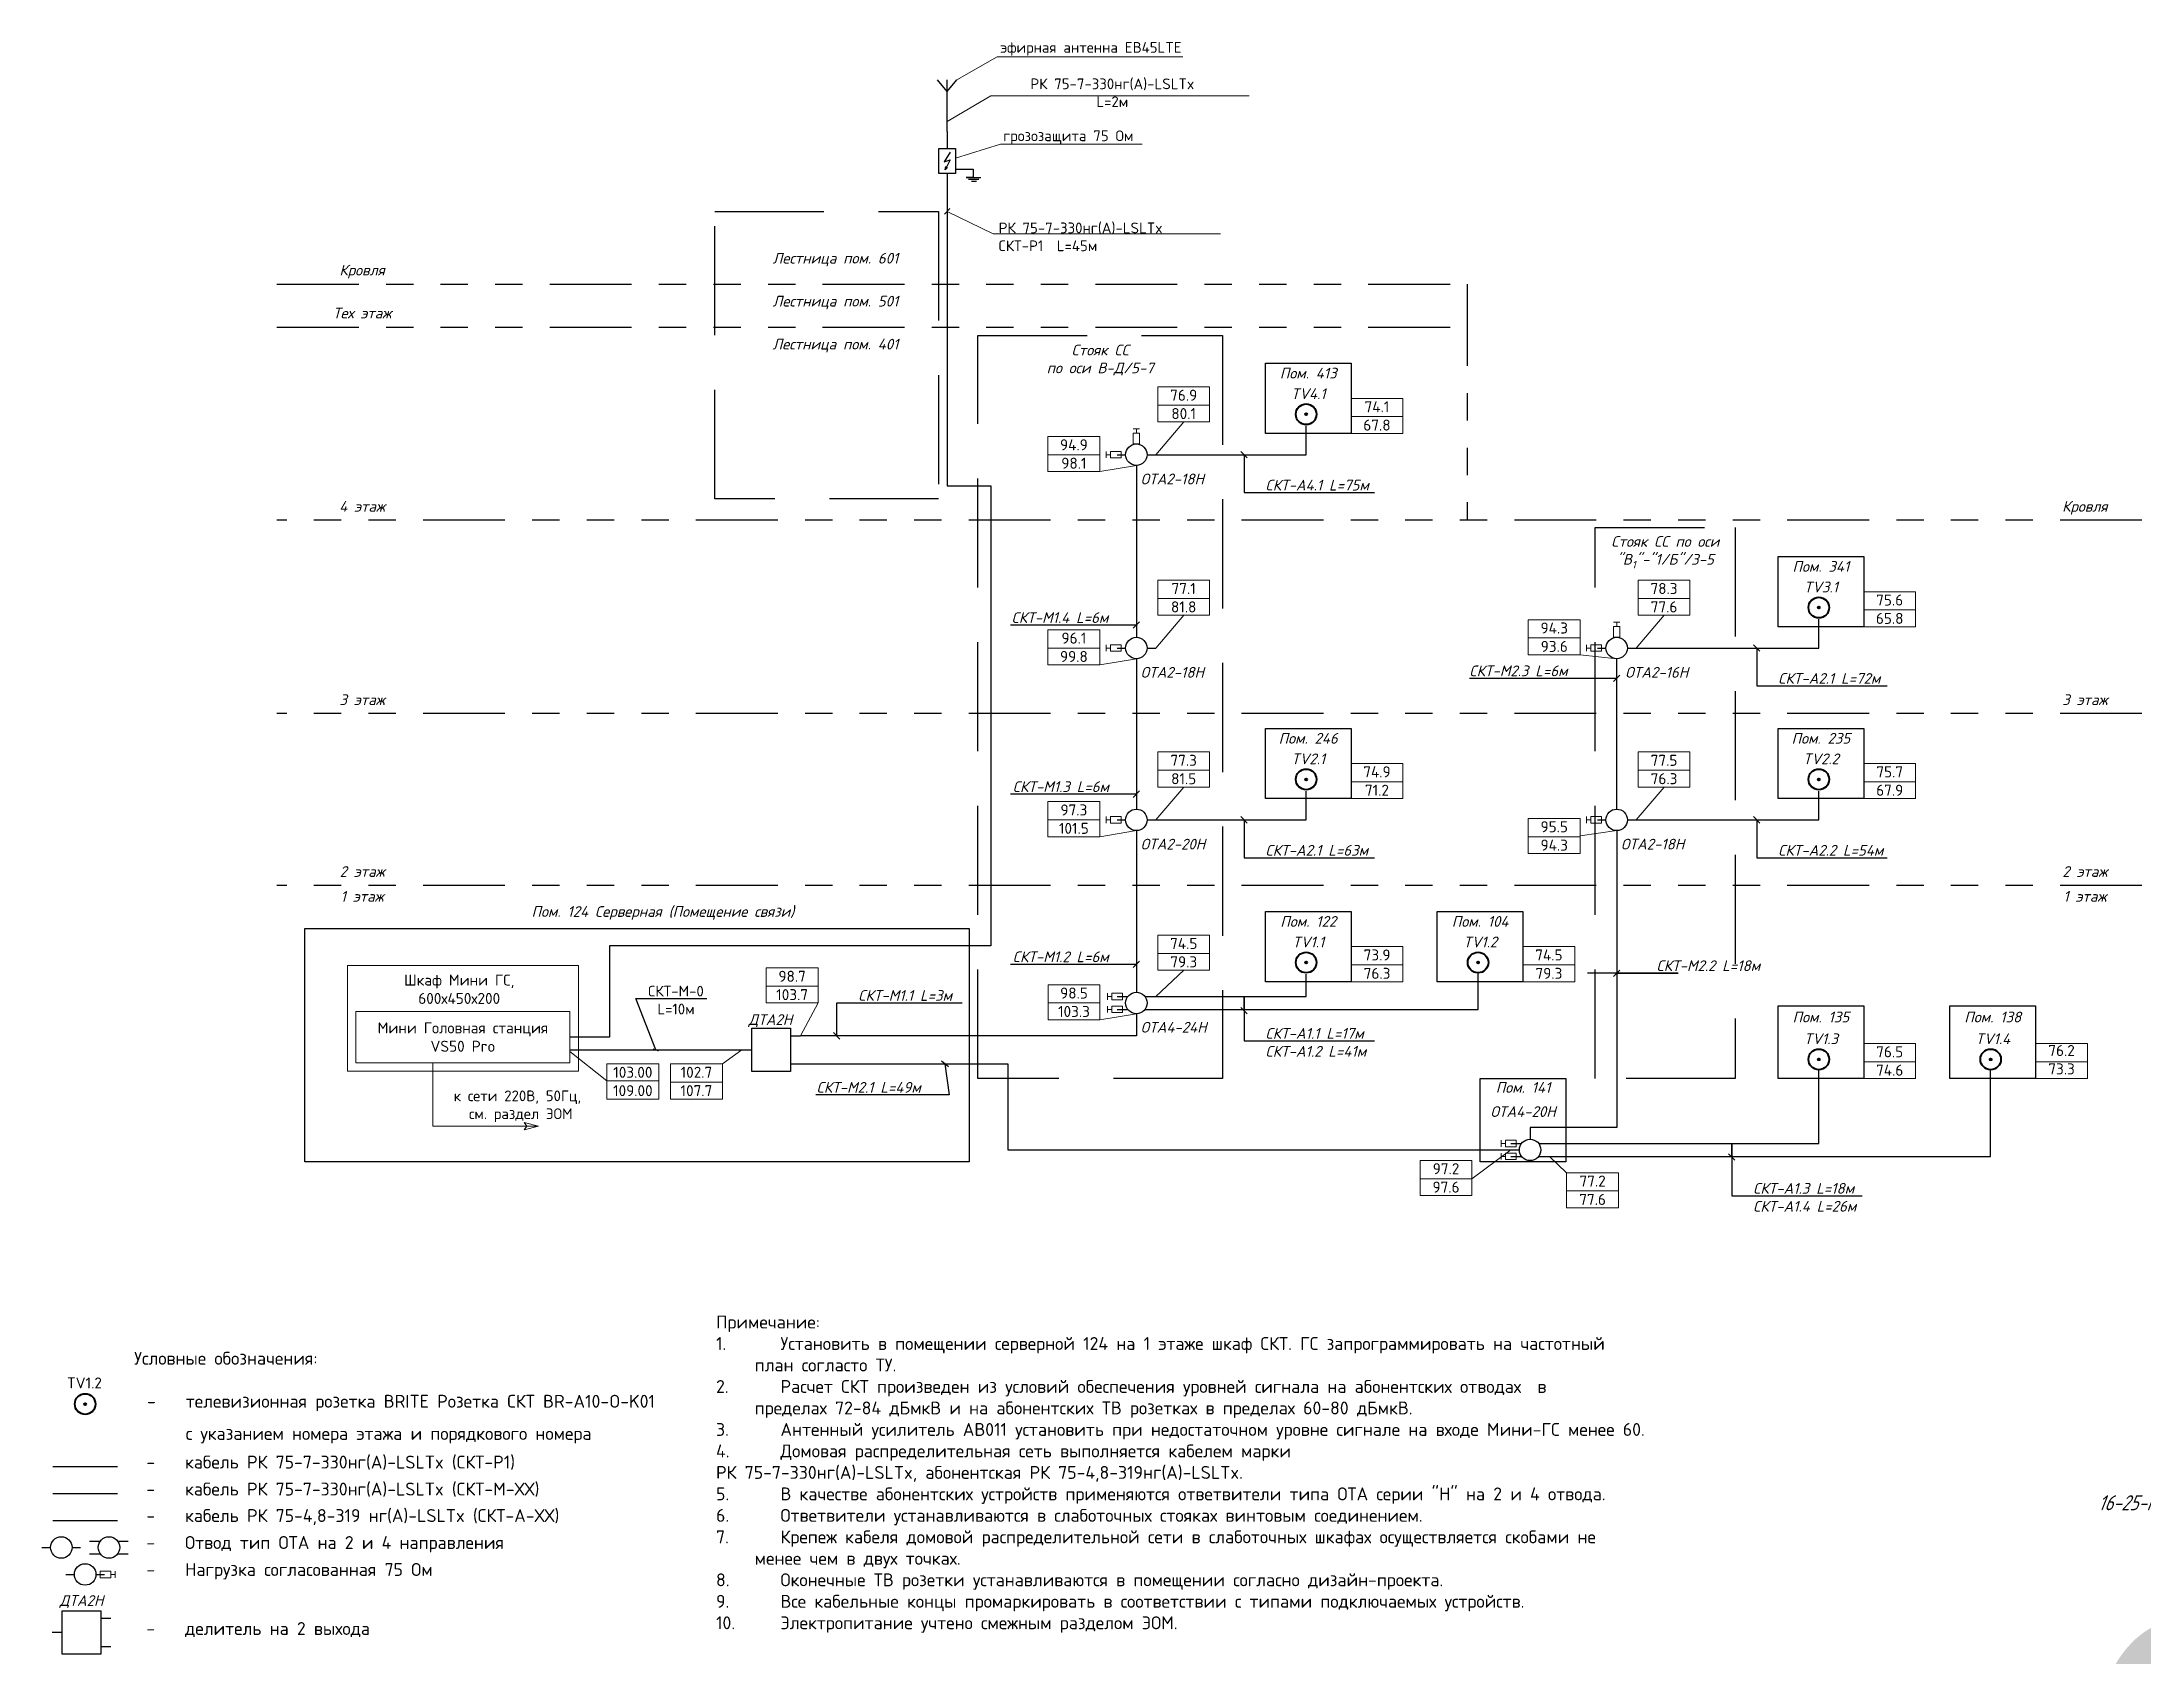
# Paper-space layout '2. ПРС' of a CAD drawing. Header units: millimetres. Extents: x -121719 to 134905, y -9147 to 5699.
# Drawn here: x 33 to 521.8, y 19.8 to 395.1 of the extents above; entities that cross this region are included whole.
import ezdxf
from ezdxf import colors
from ezdxf.entities.mleader import LeaderData, LeaderLine
from ezdxf.enums import TextEntityAlignment as Align
from ezdxf.math import Vec2, Vec3

# ---------------------------------------------------------------- set-up
doc = ezdxf.new("R2018")
doc.units = ezdxf.units.MM
for name, pattern in [('$AUDIT_BAD_LTYPE2', [0, 0, 0]), ('DHWC2', [31.75, 9.525, -3.175, 3.175, -3.175, 3.175, -3.175, 3.175, -3.175]), ('штриховая', [19.05, 12.7, -6.35])]:
    doc.linetypes.add(name, pattern=pattern)
for name, color, linetype in [('102 Рамка', 252, 'Continuous'), ('UD-SS-RT-Oborudovanie', 5, 'Continuous'), ('СС. Текст', 7, 'Continuous')]:
    doc.layers.add(name, color=color, linetype=linetype)
for name, color, linetype, lineweight in [('_СС Радио', 14, 'Continuous', 30), ('Выноска', 7, 'Continuous', 13), ('РФ_Каб.Абонентский', 3, 'Continuous', 30), ('РФ_Каб.Магистраль', 1, 'Continuous', 30), ('СС Текст', 7, 'Continuous', 25), ('СС_Схема', 7, 'Continuous', 30), ('ТВ. Абонентская', 3, 'Continuous', 30), ('ТВ. Магистраль', 1, 'Continuous', 30), ('текст', 7, 'Continuous', 13), ('Текст Радио', 7, 'Continuous', 20), ('Часофикация', 250, 'Continuous', 20)]:
    doc.layers.add(name, color=color, linetype=linetype, lineweight=lineweight)
doc.styles.add('DEN', font='isocpeur.ttf', dxfattribs={"height": 300})
doc.styles.add('ISOCPEUR', font='isocpeui.ttf', dxfattribs={"height": 2.5})
doc.styles.get("Standard").update_dxf_attribs({"font": 'arial.ttf'})

psp = doc.layouts.new('2. ПРС')

# ---------------------------------------------------------------- texts
at = {"layer": '_СС Радио', "color": 7, "lineweight": 18, "style": 'DEN'}
for s, p in [('эфирная антенна ЕВ45LTE', (256.03, 392.54)), ('грозозащита 75 Ом', (256.73, 371.96))]:
    psp.add_text(s, height=2.5, dxfattribs=at).set_placement(p)
at = {"layer": 'текст', "color": 7, "style": 'DEN'}
for s, insert, char_height, width, attachment_point in [('\\pxqc;РК 75-7-330нг(А)-LSLTx \\PL=2м', (239.3, 386.56), 2.5, 85.634, 1), ('\\pxql;{\\C0;РК 75-7-330нг(А)-LSLTx\\P}СКТ-Р1{\\C0;  L=45м}', (255.66, 346.35), 2.5, 85.634, 7), ('\\pxqc;76.9\\P80.1 ', (298.73, 310.69), 2.566, 12.0734, 5), ('\\pxqc;74.1\\P67.8 ', (343.72, 308.01), 2.566, 12.0734, 5), ('\\pxqc;94.9\\P98.1 ', (273.18, 299.14), 2.566, 12.0734, 5), ('\\pxqc;77.1\\P81.8 ', (298.73, 265.69), 2.566, 12.0734, 5), ('\\pxqc;78.3\\P77.6 ', (410.53, 265.69), 2.566, 12.0734, 5), ('\\pxqc;75.6\\P65.8 ', (463.05, 263.01), 2.566, 12.0734, 5), ('\\pxqc;94.3\\P93.6 ', (384.98, 256.49), 2.566, 12.0734, 5), ('\\pxqc;96.1\\P99.8 ', (273.18, 254.14), 2.566, 12.0734, 5), ('\\pxqc;77.3\\P81.5 ', (298.73, 225.69), 2.566, 12.0734, 5), ('\\pxqc;74.9\\P71.2 ', (343.72, 223.01), 2.566, 12.0734, 5), ('\\pxqc;77.5\\P76.3 ', (410.53, 225.69), 2.566, 12.0734, 5), ('\\pxqc;75.7\\P67.9 ', (463.05, 223.01), 2.566, 12.0734, 5), ('\\pxqc;97.3\\P101.5 ', (273.18, 214.14), 2.566, 12.0734, 5), ('\\pxqc;95.5\\P94.3 ', (384.98, 210.23), 2.566, 12.0734, 5), ('\\pxqc;74.5\\P79.3 ', (298.75, 183.06), 2.566, 12.0734, 5), ('\\pxqc;73.9\\P76.3 ', (343.74, 180.38), 2.566, 12.0734, 5), ('\\pxqc;74.5\\P79.3 ', (383.74, 180.38), 2.566, 12.0734, 5), ('\\pxqc;Шкаф Мини ГС, \\P600х450х200', (102.65, 171.12), 2.5661, 54.9359, 7), ('\\pxqc;98.7\\P103.7 ', (207.6, 175.42), 2.566, 12.0734, 5), ('\\pxqc;98.5\\P103.3 ', (273.2, 171.51), 2.566, 12.0734, 5), ('Мини Головная станция\\PVS50 Pro', (130.97, 163.41), 2.5661, 49.782, 5), ('\\pxqc;76.2\\P73.3 ', (503.05, 158.14), 2.566, 12.0734, 5), ('\\pxqc;103.00\\P109.00', (170.53, 153.07), 2.5661, 12.0734, 5), ('\\pxqc;102.7\\P107.7 ', (185.33, 153.07), 2.5661, 12.0734, 5), ('\\pxqc;76.5\\P74.6 ', (463.05, 157.84), 2.566, 12.0734, 5), ('\\pxqc;к сети 220В, 50Гц,\\P см. раздел ЭОМ', (125.96, 143.63), 2.5, 35.3918, 7), ('\\pxqc;97.2\\P97.6 ', (359.79, 130.62), 2.566, 12.0734, 5), ('\\pxqc;77.2\\P77.6 ', (393.91, 127.75), 2.566, 12.0734, 5), ('\\A1;Примечание:\\P\\pxi-3,l3,sm1,t5;{\\A0;1.^IУстановить в помещении серверной 124 на 1 этаже шкаф СКТ. ГС запрограммировать на частотный план согласто ТУ.\\P}2.^IРасчет СКТ произведен из условий обеспечения уровней сигнала на абонентских отводах  в пределах 72-84 дБмкВ и на абонентских ТВ розетках в пределах 60-80 дБмкВ.\\P{\\A0;3.^IАнтенный усилитель АВ011 установить при недостаточном уровне сигнале на входе Мини-ГС менее 60.}\\P4.^IДомовая распределительная сеть выполняется кабелем марки {\\A0;^JРК 75-7-330нг(А)-LSLTx}, абонентская {\\A0;РК 75-4,8-319нг(А)-LSLTx}.\\P5.^IВ качестве абонентских устройств применяются ответвители типа {\\A0;ОТА серии "Н" на 2 и 4 отвода}.\\P6.^IОтветвители устанавливаются в слаботочных стояках винтовым соединением.\\P7.^IКрепеж кабеля домовой распределительной сети в слаботочных шкафах осуществляется скобами не менее чем в двух точках.\\P8.^IОконечные ТВ розетки устанавливаются в помещении согласно дизайн-проекта.{\\fISOCPEUR|b0|i1|c204|p34;\\P\\A0;\\fISOCPEUR|b0|i0|c204|p34;9.^IВсе кабельные концы промаркировать в соответствии с типами подключаемых устройств.\\P10.^IЭлектропитание учтено смежным разделом ЭОМ. }', (189.89, 98.57), 3, 210.5043, 1), ('Условные обозначения:\\P\\P\\pxi-3,l4,sm1.5,t4;-^Iтелевизионная розетка BRITE Розетка СКТ BR-A10-O-K01 с указанием номера этажа и порядкового номера ', (54.47, 90.13), 3, 122.7022, 1), ('\\pxqc;TV1.2', (23.36, 84.17), 2.5661, 39.0635, 1), ('\\pxi-3,l5,sm1.5,t5;-^Iкабель РК 75-7-330нг(А)-LSLTx (СКТ-P1)', (51.3, 65.97), 3, 134.3063, 1), ('\\pxi-3,l5,sm1.5,t5;-^Iкабель РК 75-7-330нг(А)-LSLTx (СКТ-М-ХХ)', (51.3, 59.69), 3, 134.3063, 1), ('\\pxi-3,l5,sm1.5,t5;-^Iкабель РК 75-4,8-319 нг(А)-LSLTx (СКТ-А-ХХ)', (51.3, 53.52), 3, 134.3063, 1), ('\\pxi-3,l5,sm1.5,t5;-^IОтвод тип ОТА на 2 и 4 направления', (51.3, 47.24), 3, 134.3063, 1), ('\\pxi-3,l5,sm1.5,t5;-^IНагрузка согласованная 75 Ом', (51.3, 40.96), 3, 134.3063, 1), ('\\pxi-3,l5,sm1.5,t5;-^Iделитель на 2 выхода', (51.3, 27.22), 3, 134.3063, 1)]:
    psp.add_mtext(s, dxfattribs=dict(at, insert=insert, char_height=char_height, width=width, attachment_point=attachment_point))
at = {"layer": 'Текст Радио', "char_height": 2.5, "style": 'ISOCPEUR'}
for s, insert, width, attachment_point in [('Кровля', (107.51, 343.2), 26.6151, 2), ('Лестница пом. 601', (217.69, 345.97), 32.8238, 2), ('Тех этаж', (107.51, 333.2), 26.6151, 2), ('Лестница пом. 501', (217.69, 335.97), 32.8238, 2), ('Лестница пом. 401', (217.69, 325.97), 32.8238, 2), ('Стояк СС\\Pпо оси В-Д/5-7', (279.31, 324.6), 56.942, 2), ('\\pxqc;Пом. 413', (327.73, 319.21), 19.9452, 2), ('TV4.1', (327.73, 313.18), 19.9452, 5), ('ОТА2-18Н', (288.72, 293.32), 19.0508, 4), ('4 этаж', (107.51, 288.2), 26.6151, 2), ('Кровля', (508.47, 288.2), 26.6151, 2), ('\\A1;Стояк СС по оси "B{\\H0.7x;\\S^ 1;}"-"1/Б"/3-5', (410.82, 280.03), 32.5508, 2), ('\\pxqc;Пом. 341', (447.04, 274.21), 19.9452, 2), ('TV3.1', (447.04, 268.18), 19.9452, 5), ('ОТА2-18Н', (288.72, 248.32), 19.0508, 4), ('ОТА2-16Н', (401.51, 248.32), 19.0508, 4), ('3 этаж', (107.51, 243.2), 26.6151, 2), ('3 этаж', (508.47, 243.2), 26.6151, 2), ('\\pxqc;Пом. 246', (327.71, 234.21), 19.9452, 2), ('\\pxqc;Пом. 235', (447.04, 234.21), 19.9452, 2), ('TV2.1', (327.71, 228.18), 19.9452, 5), ('TV2.2', (447.04, 228.18), 19.9452, 5), ('ОТА2-20Н', (288.72, 208.32), 19.0508, 4), ('ОТА2-18Н', (400.51, 208.32), 19.0508, 4), ('2 этаж', (107.51, 203.2), 26.6151, 2), ('2 этаж', (508.47, 203.2), 26.6151, 2), ('1 этаж', (107.51, 197.42), 26.6151, 2), ('1 этаж', (508.47, 197.42), 26.6151, 2), ('Пом. 124 Серверная (Помещение связи)', (177.52, 193.89), 166.6394, 2), ('\\pxqc;Пом. 122', (327.73, 191.58), 19.9452, 2), ('\\pxqc;Пом. 104', (367.73, 191.58), 19.9452, 2), ('TV1.1', (327.73, 185.55), 19.9452, 5), ('TV1.2', (367.73, 185.55), 19.9452, 5), ('ОТА4-24Н', (288.73, 165.69), 19.0508, 4), ('\\pxqc;Пом. 135', (447.04, 169.33), 19.9452, 2), ('\\pxqc;Пом. 138', (487.04, 169.33), 19.9452, 2), ('TV1.3', (447.04, 163.01), 19.9452, 5), ('TV1.4', (487.04, 163.01), 19.9452, 5), ('\\pxqc;Пом. 141', (377.73, 152.93), 19.9452, 2), ('ОТА4-20Н', (377.73, 146.06), 19.9452, 5)]:
    psp.add_mtext(s, dxfattribs=dict(at, insert=insert, width=width, attachment_point=attachment_point))

# ---------------------------------------------------------------- blocks, each defined once
blk = doc.blocks.new('A$C13B90458')
at = {"lineweight": 40}
for radius in [200, 18.8]:
    blk.add_circle((0, 0), radius, dxfattribs=at)
blk = doc.blocks.new('*U290')
for p, q in [((0, 0), (0, 10.09)), ((0, 10.09), (9, 10.09)), ((9, 10.09), (9, 0)), ((-2.33, 5.05), (0, 5.05)), ((9, 8.33), (11.33, 8.33)), ((9, 0), (0, 0)), ((9, 1.77), (11.33, 1.77))]:
    blk.add_line(p, q)
at = {"style": 'ISOCPEUR'}
blk.add_attdef('НАЗВАНИЕ', (-0.61, 11.2), '', height=2.5, dxfattribs=at)
blk = doc.blocks.new('_Oblique')
at = {"color": 0, "linetype": 'ByBlock', "lineweight": -2}
blk.add_line((-0.5, -0.5), (0.5, 0.5), dxfattribs=at)
blk = doc.blocks.new('*U289')
for p, q in [((0, 0), (0, 10.09)), ((0, 10.09), (9, 10.09)), ((9, 10.09), (9, 0)), ((-2.33, 5.05), (0, 5.05)), ((9, 8.33), (11.33, 8.33)), ((9, 0), (0, 0)), ((9, 1.77), (11.33, 1.77))]:
    blk.add_line(p, q)
at = {"style": 'ISOCPEUR'}
blk.add_attdef('НАЗВАНИЕ', (-0.74, 10.86), '', height=2.5, dxfattribs=at)
blk = doc.blocks.new('*U291')
at = {"color": 0, "lineweight": 30}
for p, q in [((-150, 200), (-150, 450)), ((150, 200), (150, 450)), ((-150, -450), (-150, -200)), ((150, -450), (150, -200))]:
    blk.add_line(p, q, dxfattribs=at)
at = {"color": 0, "linetype": '$AUDIT_BAD_LTYPE2', "lineweight": 30}
blk.add_circle((0, 0), 250, dxfattribs=at)
blk = doc.blocks.new('_ArchTick')
at = {"color": 0, "linetype": 'ByBlock', "const_width": 0.15}
blk.add_lwpolyline([(-0.5, -0.5), (0.5, 0.5)], dxfattribs=at)
blk = doc.blocks.new('*U292')
at = {"color": 0, "lineweight": 30}
for p, q in [((0, 250), (0, 450)), ((0, -450), (0, -250))]:
    blk.add_line(p, q, dxfattribs=at)
at = {"color": 0, "linetype": '$AUDIT_BAD_LTYPE2', "lineweight": 30}
blk.add_circle((0, 0), 250, dxfattribs=at)
blk = doc.blocks.new('Нагр 75 Ом')
for points in [[(2.5, 0), (3.5, 0)], [(3.5, 0.75), (3.5, -0.75)]]:
    blk.add_lwpolyline(points)
at = {"layer": 'Часофикация'}
blk.add_lwpolyline([(2.5, 0.75), (0, 0.75), (0, -0.75), (2.5, -0.75)], close=True, dxfattribs=at)
blk = doc.blocks.new('*U294')
for points in [[(-3.5, -0.75), (-3.5, 0.75)], [(-2.5, 0), (-3.5, 0)]]:
    blk.add_lwpolyline(points)
at = {"layer": 'Часофикация'}
blk.add_lwpolyline([(-2.5, -0.75), (0, -0.75), (0, 0.75), (-2.5, 0.75)], close=True, dxfattribs=at)
blk = doc.blocks.new('*U295')
for points in [[(-0.75, 3.5), (0.75, 3.5)], [(0, 2.5), (0, 3.5)]]:
    blk.add_lwpolyline(points)
at = {"layer": 'Часофикация'}
blk.add_lwpolyline([(-0.75, 2.5), (-0.75, 0), (0.75, 0), (0.75, 2.5)], close=True, dxfattribs=at)
blk = doc.blocks.new('*U287')
at = {"layer": '102 Рамка', "color": 0}
blk.add_lwpolyline([(594, 420), (0, 420), (0, 0), (594, 0)], close=True, dxfattribs=at)
at = {"layer": '102 Рамка', "color": 0, "const_width": 0.8}
for points in [[(589, 5), (589, 415), (20, 415), (20, 5)], [(5, 220), (20, 220), (20, 90), (5, 90)], [(8, 5), (20, 5), (20, 90), (8, 90)]]:
    blk.add_lwpolyline(points, close=True, dxfattribs=at)
at = {"layer": '102 Рамка', "color": 0}
for points in [[(0, 297), (10.41, 297)], [(594, 5), (594, 0)]]:
    blk.add_lwpolyline(points, dxfattribs=at)
for points, const_width in [([(10, 90), (10, 220)], 0.05), ([(15, 90), (15, 220)], 0.05), ([(5, 210), (20, 210)], 0.8), ([(5, 195), (20, 195)], 0.8), ([(5, 175), (20, 175)], 0.8), ([(5, 155), (20, 155)], 0.8), ([(5, 145), (20, 145)], 0.8), ([(5, 130), (20, 130)], 0.8), ([(5, 110), (20, 110)], 0.8), ([(13, 90), (13, 5)], 0.05), ([(8, 65), (20, 65)], 0.8), ([(8, 30), (20, 30)], 0.8)]:
    blk.add_lwpolyline(points, dxfattribs=dict(at, const_width=const_width))
at = {"color": 7, "style": 'ISOCPEUR', "oblique": 10, "width": 0.8}
for tag, height, p in [('ИМЯ-ПРОЕКТА', 3.5, (527, 54.91)), ('НОМЕР-ЛИСТА', 2.5, (567.56, 25))]:
    blk.add_attdef(tag, text='', height=height, dxfattribs=at).set_placement(p, align=Align.MIDDLE_CENTER)
at = {"color": 7, "lineweight": 30, "oblique": 10, "width": 0.8, "flags": 104}
for tag, p in [('РАЗДЕЛ-ПРОЕКТА', (506.62, 27.39)), ('НАИМЕНОВАНИЕ-ЧЕРТЕЖА', (504, 12.5))]:
    blk.add_attdef(tag, text='', height=2.5, dxfattribs=at).set_placement(p, align=Align.MIDDLE_CENTER)
at = {"layer": '102 Рамка', "color": 7, "style": 'ISOCPEUR', "width": 0.8}
for s, p in [('Дата', (17.25, 211.5)), ('Подпись', (17.25, 196.5)), ('Фамилия', (17.25, 176.5)), ('Согласовано', (2.5, 158.5)), ('N.отд.долж.', (17.25, 156.5)), ('Дата', (17.25, 146.5)), ('Подпись', (17.25, 131.5)), ('Фамилия', (17.25, 111.5)), ('Согласовано', (2.5, 93.5)), ('N.отд.долж.', (17.25, 91.5)), ('Взам. инв.No.', (10.5, 68)), ('Подп. и дата', (10.5, 33)), ('Инв.No. подп.', (10.5, 8))]:
    blk.add_text(s, height=2.5, rotation=90, dxfattribs=at).set_placement(p, align=Align.MIDDLE_LEFT)
blk.add_attdef('FORMATTEXT', text='', height=2.5, dxfattribs=at).set_placement((537.5, 3.75), align=Align.TOP_LEFT)

# ---------------------------------------------------------------- linework, layer by layer
at = {"linetype": 'DHWC2', "ltscale": 2}
psp.add_line((364.7, 338.7), (364.7, 283.7), dxfattribs=at)
at = {"color": 7, "lineweight": 20}
for p, q in [((148.55, 142.67), (145.26, 143.52)), ((145.26, 143.52), (145.85, 142.67)), ((148.55, 142.67), (145.26, 141.83)), ((145.26, 141.83), (145.85, 142.67))]:
    psp.add_line(p, q, dxfattribs=at)
at = {"linetype": 'штриховая', "ltscale": 2}
for points in [[(189.58, 355.63), (241.68, 355.63), (241.68, 288.7), (189.58, 288.7)], [(250.84, 326.7), (307.78, 326.7), (307.78, 153.76), (250.84, 153.76)], [(394.54, 282.03), (427.09, 282.03), (427.09, 153.76), (394.54, 153.76)]]:
    psp.add_lwpolyline(points, close=True, dxfattribs=at)
at = {"linetype": 'DHWC2', "ltscale": 2}
for points in [[(87.7, 338.7), (364.7, 338.7)], [(87.7, 328.7), (364.7, 328.7)], [(521.77, 283.7), (87.7, 283.7)], [(521.77, 238.7), (87.7, 238.7)], [(521.77, 198.7), (87.7, 198.7)]]:
    psp.add_lwpolyline(points, dxfattribs=at)
for points in [[(317.74, 320.25), (337.69, 320.25), (337.69, 303.93), (317.74, 303.93)], [(437.06, 275.25), (457.01, 275.25), (457.01, 258.93), (437.06, 258.93)], [(317.74, 235.25), (337.69, 235.25), (337.69, 218.93), (317.74, 218.93)], [(437.06, 235.25), (457.01, 235.25), (457.01, 218.93), (437.06, 218.93)], [(317.76, 192.62), (337.7, 192.62), (337.7, 176.3), (317.76, 176.3)], [(357.76, 192.62), (377.7, 192.62), (377.7, 176.3), (357.76, 176.3)], [(94.2, 188.7), (248.84, 188.7), (248.84, 134.36), (94.2, 134.36)], [(437.06, 170.67), (457.01, 170.67), (457.01, 153.76), (437.06, 153.76)], [(477.06, 170.67), (497.01, 170.67), (497.01, 153.76), (477.06, 153.76)], [(367.76, 153.76), (387.7, 153.76), (387.7, 134.36), (367.76, 134.36)]]:
    psp.add_lwpolyline(points, close=True)
at = {"layer": '_СС Радио', "color": 7, "linetype": 'ByBlock', "ltscale": 100}
psp.add_line((243.68, 374.23), (243.68, 370.22), dxfattribs=at)
at = {"layer": '_СС Радио', "color": 7, "lineweight": 30}
for p, q in [((244.37, 369.42), (243.02, 367.12)), ((243.02, 367.12), (244.42, 367.59)), ((244.42, 367.59), (243.2, 365.27)), ((243.2, 365.27), (243.41, 366.03)), ((243.2, 365.27), (243.74, 365.84)), ((245.59, 365.47), (249.77, 365.47)), ((249.77, 363.52), (248.1, 363.52)), ((248.1, 363.52), (251.54, 363.52)), ((248.65, 363.11), (251.09, 363.11)), ((249.36, 362.67), (250.51, 362.67)), ((249.77, 365.47), (249.77, 363.52))]:
    psp.add_line(p, q, dxfattribs=at)
at = {"layer": '_СС Радио', "color": 7, "lineweight": 20}
psp.add_line((254.37, 350.36), (243.68, 355.63), dxfattribs=at)
at = {"layer": '_СС Радио', "color": 7, "lineweight": 20, "extrusion": (0, -1, 0)}
psp.add_line((307.32, 350.36), (254.37, 350.36), dxfattribs=at)
at = {"layer": '_СС Радио', "color": 7, "lineweight": 30}
psp.add_lwpolyline([(241.77, 370.22), (245.59, 370.22), (245.59, 364.47), (241.77, 364.47)], close=True, dxfattribs=at)
at = {"layer": '_СС Радио', "color": 4, "linetype": 'ByBlock', "lineweight": 30, "ltscale": 100}
psp.add_lwpolyline([(243.68, 364.47), (243.68, 291.7), (253.84, 291.7), (253.84, 184.65), (165.07, 184.65), (165.07, 163.41), (155.86, 163.41)], dxfattribs=at)
at = {"layer": 'UD-SS-RT-Oborudovanie', "color": 7, "lineweight": 30}
for p, q in [((243.68, 383.56), (241.45, 386.23)), ((243.68, 374.23), (243.68, 386.23)), ((243.68, 383.56), (245.91, 386.23))]:
    psp.add_line(p, q, dxfattribs=at)
at = {"layer": 'РФ_Каб.Абонентский'}
for points in [[(292.22, 298.97), (327.23, 298.97), (327.23, 305.69)], [(404.01, 253.97), (446.55, 253.97), (446.55, 260.69)], [(292.22, 213.97), (327.23, 213.97), (327.23, 220.69)], [(404.01, 213.97), (446.55, 213.97), (446.55, 220.69)], [(290.02, 169.84), (367.24, 169.84), (367.24, 178.18)], [(290.02, 172.84), (327.24, 172.84), (327.24, 178.06)], [(383.86, 138.64), (446.55, 138.64), (446.55, 155.82)], [(383.86, 135.64), (486.55, 135.64), (486.55, 155.82)]]:
    psp.add_lwpolyline(points, dxfattribs=at)
at = {"layer": 'РФ_Каб.Магистраль'}
for points in [[(287.73, 296.47), (287.73, 256.47)], [(287.73, 251.47), (287.73, 216.47)], [(399.51, 216.47), (399.51, 251.47)], [(287.72, 211.47), (287.73, 173.84)], [(399.53, 211.47), (399.53, 142.38), (379.36, 142.38), (379.36, 139.64)], [(287.73, 168.84), (287.73, 163.7), (209.52, 163.7)], [(209.52, 157.14), (257.84, 157.14), (257.84, 137.14), (376.86, 137.14)]]:
    psp.add_lwpolyline(points, dxfattribs=at)
at = {"layer": 'СС_Схема', "color": 1, "ltscale": 50}
psp.add_lwpolyline([(155.86, 160.41), (195.86, 160.41)], dxfattribs=at)
at = {"layer": 'ТВ. Магистраль', "color": 7, "lineweight": 0}
for p, q in [((255.36, 391.58), (245.91, 386.23)), ((253.86, 382.55), (243.68, 376.56)), ((256.07, 371.3), (245.59, 367.97)), ((304.77, 310.52), (292.7, 310.52)), ((349.76, 307.84), (337.69, 307.84)), ((279.22, 298.97), (267.15, 298.97)), ((304.77, 265.52), (292.7, 265.52)), ((416.56, 265.52), (404.49, 265.52)), ((469.08, 262.84), (457.01, 262.84)), ((391.01, 256.32), (378.94, 256.32)), ((279.22, 253.97), (267.15, 253.97)), ((304.77, 225.52), (292.7, 225.52)), ((416.56, 225.52), (404.49, 225.52)), ((349.76, 222.84), (337.69, 222.84)), ((469.08, 222.84), (457.01, 222.84)), ((279.22, 213.97), (267.15, 213.97)), ((391.01, 210.06), (378.94, 210.06)), ((304.78, 182.89), (292.71, 182.89)), ((349.77, 180.21), (337.7, 180.21)), ((389.77, 180.21), (377.7, 180.21)), ((213.63, 175.25), (201.56, 175.25)), ((279.23, 171.34), (267.16, 171.34)), ((164.49, 153.24), (155.86, 160.08)), ((469.08, 157.67), (457.01, 157.67)), ((509.08, 157.67), (497.01, 157.67)), ((176.57, 153.24), (164.49, 153.24)), ((191.37, 152.9), (179.29, 152.9)), ((365.83, 130.44), (353.75, 130.44)), ((399.95, 127.58), (387.87, 127.58))]:
    psp.add_line(p, q, dxfattribs=at)
at = {"layer": 'ТВ. Магистраль', "color": 7, "lineweight": 0, "extrusion": (0, 1, 0)}
for p, q in [((298.52, 391.58), (255.36, 391.58)), ((313.94, 382.55), (253.86, 382.55)), ((289.09, 371.3), (256.07, 371.3))]:
    psp.add_line(p, q, dxfattribs=at)
at = {"layer": 'ТВ. Магистраль', "color": 7, "lineweight": 20}
for p, q in [((298.73, 306.61), (292.22, 298.97)), ((287.73, 296.47), (279.22, 295.06)), ((298.73, 261.61), (292.22, 253.97)), ((410.53, 261.61), (404.01, 253.97)), ((287.73, 251.47), (279.22, 250.06)), ((399.53, 251.47), (391.01, 252.41)), ((298.73, 221.61), (292.22, 213.97)), ((410.53, 221.61), (404.01, 213.97)), ((287.73, 211.47), (279.22, 210.06)), ((399.53, 211.47), (391.01, 210.23)), ((298.75, 178.98), (292.23, 172.84)), ((213.63, 171.34), (209.52, 163.7)), ((287.75, 168.84), (279.23, 167.43)), ((191.37, 157.15), (195.86, 160.41)), ((374.86, 137.14), (365.83, 130.44)), ((383.86, 135.64), (387.87, 131.83))]:
    psp.add_line(p, q, dxfattribs=at)
at = {"layer": 'ТВ. Магистраль', "color": 3, "lineweight": 30}
psp.add_line((35.51, 50.86), (50.6, 50.86), dxfattribs=at)
at = {"layer": 'ТВ. Магистраль', "color": 7, "lineweight": 20}
for points in [[(292.7, 314.77), (304.77, 314.77), (304.77, 306.61), (292.7, 306.61)], [(337.69, 312.09), (349.76, 312.09), (349.76, 303.93), (337.69, 303.93)], [(267.15, 303.22), (279.22, 303.22), (279.22, 295.06), (267.15, 295.06)], [(292.7, 269.77), (304.77, 269.77), (304.77, 261.61), (292.7, 261.61)], [(404.49, 269.77), (416.56, 269.77), (416.56, 261.61), (404.49, 261.61)], [(457.01, 267.09), (469.08, 267.09), (469.08, 258.93), (457.01, 258.93)], [(378.94, 260.57), (391.01, 260.57), (391.01, 252.41), (378.94, 252.41)], [(267.15, 258.22), (279.22, 258.22), (279.22, 250.06), (267.15, 250.06)], [(292.7, 229.77), (304.77, 229.77), (304.77, 221.61), (292.7, 221.61)], [(404.49, 229.77), (416.56, 229.77), (416.56, 221.61), (404.49, 221.61)], [(337.69, 227.09), (349.76, 227.09), (349.76, 218.93), (337.69, 218.93)], [(457.01, 227.09), (469.08, 227.09), (469.08, 218.93), (457.01, 218.93)], [(267.15, 218.22), (279.22, 218.22), (279.22, 210.06), (267.15, 210.06)], [(378.94, 214.31), (391.01, 214.31), (391.01, 206.15), (378.94, 206.15)], [(292.71, 187.14), (304.78, 187.14), (304.78, 178.98), (292.71, 178.98)], [(337.7, 184.46), (349.77, 184.46), (349.77, 176.3), (337.7, 176.3)], [(377.7, 184.46), (389.77, 184.46), (389.77, 176.3), (377.7, 176.3)], [(201.56, 179.5), (213.63, 179.5), (213.63, 171.34), (201.56, 171.34)], [(267.16, 175.59), (279.23, 175.59), (279.23, 167.43), (267.16, 167.43)], [(457.01, 161.92), (469.08, 161.92), (469.08, 153.76), (457.01, 153.76)], [(497.01, 161.92), (509.08, 161.92), (509.08, 153.76), (497.01, 153.76)], [(164.49, 148.99), (176.57, 148.99), (176.57, 157.15), (164.49, 157.15)], [(179.29, 157.15), (191.37, 157.15), (191.37, 148.99), (179.29, 148.99)], [(353.75, 134.7), (365.83, 134.7), (365.83, 126.54), (353.75, 126.54)], [(387.87, 131.83), (399.95, 131.83), (399.95, 123.67), (387.87, 123.67)]]:
    psp.add_lwpolyline(points, close=True, dxfattribs=at)
at = {"layer": 'Текст Радио'}
for points in [[(104.08, 155.44), (157.86, 155.44), (157.86, 180.1), (104.08, 180.1)], [(106.08, 169.39), (155.86, 169.39), (155.86, 157.44), (106.08, 157.44)]]:
    psp.add_lwpolyline(points, close=True, dxfattribs=at)
psp.add_lwpolyline([(123.96, 142.67), (123.96, 157.44)], dxfattribs=at)
at = {"layer": 'Часофикация', "color": 7, "lineweight": 20}
for p, q in [((244.33, 356.31), (243.03, 354.96)), ((123.96, 142.67), (148.55, 142.67))]:
    psp.add_line(p, q, dxfattribs=at)
at = {"layer": 'Часофикация', "color": 4, "lineweight": 30}
psp.add_line((35.51, 63.42), (50.6, 63.42), dxfattribs=at)
at = {"layer": 'Часофикация', "color": 1, "lineweight": 30}
psp.add_line((35.51, 57.14), (50.6, 57.14), dxfattribs=at)

# ---------------------------------------------------------------- block references
at = {"color": 7, "lineweight": 30}
ref = psp.add_blockref('*U287', (0.1, 0.09), dxfattribs=at)
ref.add_attrib('FORMATTEXT', 'Формат А2', dxfattribs={"layer": '102 Рамка', "color": 7, "height": 2.5, "style": 'ISOCPEUR', "width": 0.8}).set_placement((537.6, 3.84), align=Align.TOP_LEFT)
ref.add_attrib('НОМЕР-ЛИСТА', '2', dxfattribs={"color": 7, "height": 2.5, "style": 'ISOCPEUR', "oblique": 10, "width": 0.8}).set_placement((567.66, 25.09), align=Align.MIDDLE_CENTER)
lines = psp.add_mtext('\\W0.8000;Принципиальная схема', dxfattribs={"color": 7, "insert": (504.1, 12.59), "char_height": 68.5829, "attachment_point": 1})
ref.add_attrib('НАИМЕНОВАНИЕ-ЧЕРТЕЖА', '', (504.1, 12.59), dxfattribs={"flags": 104}).embed_mtext(lines)
ref.add_attrib('ИМЯ-ПРОЕКТА', '16-25-Г-П-ИОС5.4', dxfattribs={"color": 7, "height": 3.5, "style": 'ISOCPEUR', "oblique": 10, "width": 0.8}).set_placement((527.11, 55), align=Align.MIDDLE_CENTER)
lines = psp.add_mtext('\\W0.8000;Система кабельного телевидения', dxfattribs={"color": 7, "lineweight": 30, "insert": (506.72, 27.48), "char_height": 67.6291, "attachment_point": 1})
ref.add_attrib('РАЗДЕЛ-ПРОЕКТА', '', (506.72, 27.48), dxfattribs={"flags": 104}).embed_mtext(lines)
at = {"layer": 'СС Текст', "color": 3, "xscale": 0.01, "yscale": 0.01, "zscale": 0.01}
for name, p, rotation in [('*U292', (287.72, 298.97), 270), ('*U292', (287.72, 253.97), 270), ('*U292', (399.51, 253.97), 270), ('*U292', (287.72, 213.97), 270), ('*U292', (399.51, 213.97), 270), ('*U291', (287.73, 171.34), 270), ('*U291', (379.36, 137.14), 269.9999999999999), ('*U292', (37.51, 44.59), 270), ('*U291', (48.6, 44.59), 270)]:
    psp.add_blockref(name, p, dxfattribs=dict(at, rotation=rotation))
at = {"layer": 'СС Текст', "color": 9, "xscale": 0.01, "yscale": 0.01, "zscale": 0.01, "rotation": 270}
psp.add_blockref('*U292', (43.06, 38.31), dxfattribs=at)
at = {"layer": 'СС_Схема'}
for name, p in [('*U289', (198.19, 155.37)), ('*U290', (37.73, 19.79))]:
    psp.add_blockref(name, p, dxfattribs=at).add_auto_attribs({'НАЗВАНИЕ': 'ДТА2Н'})
at = {"layer": 'ТВ. Абонентская', "lineweight": 30, "ltscale": 5, "xscale": 0.012, "yscale": 0.012, "zscale": 0.012}
for p in [(327.24, 308.39), (446.55, 263.39), (327.23, 223.39), (446.55, 223.39), (327.24, 180.76), (367.24, 180.76), (446.55, 158.22), (486.55, 158.22)]:
    psp.add_blockref('A$C13B90458', p, dxfattribs=at)
at = {"layer": 'ТВ. Абонентская', "color": 7, "lineweight": 30, "ltscale": 5, "xscale": 0.012, "yscale": 0.012, "zscale": 0.012}
psp.add_blockref('A$C13B90458', (43.06, 77.97), dxfattribs=at)
at = {"layer": 'Текст Радио'}
for name, p in [('*U295', (287.72, 301.47)), ('*U294', (284.22, 298.97)), ('*U295', (399.51, 256.47)), ('*U294', (284.22, 253.97)), ('*U294', (396.01, 253.97)), ('*U294', (284.22, 213.97)), ('*U294', (396.01, 213.97)), ('*U294', (284.48, 172.84)), ('*U294', (284.48, 169.84)), ('*U294', (376.11, 138.64)), ('*U294', (376.11, 135.64)), ('Нагр 75 Ом', (46.56, 38.31))]:
    psp.add_blockref(name, p, dxfattribs=at)

psp.set_redraw_order([(e.dxf.handle, doc.entitydb.next_handle()) for e in psp.query("TEXT MTEXT ATTDEF DIMENSION ARC_DIMENSION")])  # texts and dimensions are drawn at this point

# ---------------------------------------------------------------- leaders
at = {"layer": 'Выноска', "ltscale": 100}
ml = psp.add_multileader_mtext('Standard', dxfattribs=at)
ml.set_content('СКТ-А4.1 L=75м', color=256, style='ISOCPEUR')
ml.set_leader_properties()
ml.set_arrow_properties(name='OBLIQUE')
ml.build(insert=Vec2(0, 0))
ml.multileader.update_dxf_attribs({"has_dogleg": 0, "text_left_attachment_type": 6, "text_right_attachment_type": 6, "arrow_head_size": 1.5})
ctx = ml.context
ctx.base_point, ctx.char_height, ctx.arrow_head_size, ctx.landing_gap_size, ctx.plane_origin = Vec3(312.78, 290.14), 2.5, 1.5, 5, Vec3(434.6, 380.41)
ctx.left_attachment, ctx.right_attachment = 6, 6
notes = []
notes.append((ctx, [(1, (1, 1, 0), (311.9, 290.14), (1, 0), 0.883, [(0, [(312.78, 298.97)], 0, [])])]))
ctx.mtext.insert, ctx.mtext.width, ctx.mtext.flow_direction = Vec3(317.78, 293.14), 43.7352, 5
ml = psp.add_multileader_mtext('Standard', dxfattribs=at)
ml.set_content('СКТ-М1.4 L=6м', color=256, style='ISOCPEUR')
ml.set_leader_properties()
ml.set_arrow_properties(name='OBLIQUE')
ml.build(insert=Vec2(0, 0))
ml.multileader.update_dxf_attribs({"has_dogleg": 0, "text_left_attachment_type": 6, "text_right_attachment_type": 6, "arrow_head_size": 1.5})
ctx = ml.context
ctx.base_point, ctx.char_height, ctx.arrow_head_size, ctx.landing_gap_size, ctx.plane_origin = Vec3(263.7, 259.31), 2.5, 1.5, -5, Vec3(380.95, 357.24)
ctx.left_attachment, ctx.right_attachment = 6, 6
notes.append((ctx, [(0, (1, 1, 0), (278.5, 259.31), (-1, 0), 0.883, [(2, [(287.73, 259.31)], 0, [])])]))
ctx.mtext.insert, ctx.mtext.width, ctx.mtext.flow_direction = Vec3(258.7, 262.31), 43.7352, 5
ml = psp.add_multileader_mtext('Standard', dxfattribs=at)
ml.set_content('СКТ-А2.1 L=72м', color=256, style='ISOCPEUR')
ml.set_leader_properties()
ml.set_arrow_properties(name='OBLIQUE')
ml.build(insert=Vec2(0, 0))
ml.multileader.update_dxf_attribs({"has_dogleg": 0, "text_left_attachment_type": 6, "text_right_attachment_type": 6, "arrow_head_size": 1.5})
ctx = ml.context
ctx.base_point, ctx.char_height, ctx.arrow_head_size, ctx.landing_gap_size, ctx.plane_origin = Vec3(432.11, 245.14), 2.5, 1.5, 5, Vec3(553.92, 335.41)
ctx.left_attachment, ctx.right_attachment = 6, 6
notes.append((ctx, [(1, (1, 1, 0), (431.22, 245.14), (1, 0), 0.883, [(0, [(432.11, 253.97)], 0, [])])]))
ctx.mtext.insert, ctx.mtext.width, ctx.mtext.flow_direction = Vec3(437.11, 248.14), 43.7352, 5
ml = psp.add_multileader_mtext('Standard', dxfattribs=at)
ml.set_content('СКТ-М2.3 L=6м', color=256, style='ISOCPEUR')
ml.set_leader_properties()
ml.set_arrow_properties(name='OBLIQUE')
ml.build(insert=Vec2(0, 0))
ml.multileader.update_dxf_attribs({"has_dogleg": 0, "text_left_attachment_type": 6, "text_right_attachment_type": 6, "arrow_head_size": 1.5})
ctx = ml.context
ctx.base_point, ctx.char_height, ctx.arrow_head_size, ctx.landing_gap_size, ctx.plane_origin = Vec3(370.24, 246.91), 2.5, 1.5, -5, Vec3(492.74, 344.84)
ctx.left_attachment, ctx.right_attachment = 6, 6
notes.append((ctx, [(0, (1, 1, 0), (385.29, 246.91), (-1, 0), 0.883, [(2, [(399.53, 246.91)], 0, [])])]))
ctx.mtext.insert, ctx.mtext.width, ctx.mtext.flow_direction = Vec3(365.24, 249.91), 43.7352, 5
ml = psp.add_multileader_mtext('Standard', dxfattribs=at)
ml.set_content('СКТ-М1.3 L=6м', color=256, style='ISOCPEUR')
ml.set_leader_properties()
ml.set_arrow_properties(name='OBLIQUE')
ml.build(insert=Vec2(0, 0))
ml.multileader.update_dxf_attribs({"has_dogleg": 0, "text_left_attachment_type": 6, "text_right_attachment_type": 6, "arrow_head_size": 1.5})
ctx = ml.context
ctx.base_point, ctx.char_height, ctx.arrow_head_size, ctx.landing_gap_size, ctx.plane_origin = Vec3(263.96, 219.95), 2.5, 1.5, -5, Vec3(380.95, 317.87)
ctx.left_attachment, ctx.right_attachment = 6, 6
notes.append((ctx, [(0, (1, 1, 0), (278.5, 219.95), (-1, 0), 0.883, [(2, [(287.73, 219.95)], 0, [])])]))
ctx.mtext.insert, ctx.mtext.width, ctx.mtext.flow_direction = Vec3(258.96, 222.95), 43.7352, 5
ml = psp.add_multileader_mtext('Standard', dxfattribs=at)
ml.set_content('СКТ-А2.1 L=63м', color=256, style='ISOCPEUR')
ml.set_leader_properties()
ml.set_arrow_properties(name='OBLIQUE')
ml.build(insert=Vec2(0, 0))
ml.multileader.update_dxf_attribs({"has_dogleg": 0, "text_left_attachment_type": 6, "text_right_attachment_type": 6, "arrow_head_size": 1.5})
ctx = ml.context
ctx.base_point, ctx.char_height, ctx.arrow_head_size, ctx.landing_gap_size, ctx.plane_origin = Vec3(312.78, 205.14), 2.5, 1.5, 5, Vec3(434.6, 295.41)
ctx.left_attachment, ctx.right_attachment = 6, 6
notes.append((ctx, [(1, (1, 1, 0), (311.9, 205.14), (1, 0), 0.883, [(0, [(312.78, 213.97)], 0, [])])]))
ctx.mtext.insert, ctx.mtext.width, ctx.mtext.flow_direction = Vec3(317.78, 208.14), 43.7352, 5
ml = psp.add_multileader_mtext('Standard', dxfattribs=at)
ml.set_content('СКТ-А2.2 L=54м', color=256, style='ISOCPEUR')
ml.set_leader_properties()
ml.set_arrow_properties(name='OBLIQUE')
ml.build(insert=Vec2(0, 0))
ml.multileader.update_dxf_attribs({"has_dogleg": 0, "text_left_attachment_type": 6, "text_right_attachment_type": 6, "arrow_head_size": 1.5})
ctx = ml.context
ctx.base_point, ctx.char_height, ctx.arrow_head_size, ctx.landing_gap_size, ctx.plane_origin = Vec3(432.11, 205.14), 2.5, 1.5, 5, Vec3(553.92, 295.41)
ctx.left_attachment, ctx.right_attachment = 6, 6
notes.append((ctx, [(1, (1, 1, 0), (431.22, 205.14), (1, 0), 0.883, [(0, [(432.11, 213.97)], 0, [])])]))
ctx.mtext.insert, ctx.mtext.width, ctx.mtext.flow_direction = Vec3(437.11, 208.14), 43.7352, 5
ml = psp.add_multileader_mtext('Standard', dxfattribs=at)
ml.set_content('СКТ-М1.2 L=6м', color=256, style='ISOCPEUR')
ml.set_leader_properties()
ml.set_arrow_properties(name='OBLIQUE')
ml.build(insert=Vec2(0, 0))
ml.multileader.update_dxf_attribs({"has_dogleg": 0, "text_left_attachment_type": 6, "text_right_attachment_type": 6, "arrow_head_size": 1.5})
ctx = ml.context
ctx.base_point, ctx.char_height, ctx.arrow_head_size, ctx.landing_gap_size, ctx.plane_origin = Vec3(263.96, 180.34), 2.5, 1.5, -5, Vec3(380.95, 278.27)
ctx.left_attachment, ctx.right_attachment = 6, 6
notes.append((ctx, [(0, (1, 1, 0), (278.5, 180.34), (-1, 0), 0.883, [(2, [(287.73, 180.34)], 0, [])])]))
ctx.mtext.insert, ctx.mtext.width, ctx.mtext.flow_direction = Vec3(258.96, 183.34), 43.7352, 5
ml = psp.add_multileader_mtext('Standard', dxfattribs=at)
ml.set_content('СКТ-М2.2 L=18м', color=256, style='ISOCPEUR')
ml.set_leader_properties()
ml.set_arrow_properties(name='OBLIQUE')
ml.build(insert=Vec2(0, 0))
ml.multileader.update_dxf_attribs({"has_dogleg": 0, "text_left_attachment_type": 6, "text_right_attachment_type": 6, "arrow_head_size": 1.5})
ctx = ml.context
ctx.base_point, ctx.char_height, ctx.arrow_head_size, ctx.landing_gap_size, ctx.plane_origin = Vec3(413.79, 178.27), 2.5, 1.5, -5, Vec3(535.77, 276.19)
ctx.left_attachment, ctx.right_attachment = 6, 6
notes.append((ctx, [(1, (1, 1, 0), (412.91, 178.27), (1, 0), 0.883, [(2, [(399.53, 178.27)], 0, [])])]))
ctx.mtext.insert, ctx.mtext.width, ctx.mtext.flow_direction = Vec3(408.79, 181.27), 43.7352, 5
ml = psp.add_multileader_mtext('Standard', dxfattribs=at)
ml.set_content('СКТ-М1.1 L=3м', color=256, style='ISOCPEUR')
ml.set_leader_properties()
ml.set_arrow_properties(name='OBLIQUE')
ml.build(insert=Vec2(0, 0))
ml.multileader.update_dxf_attribs({"has_dogleg": 0, "text_left_attachment_type": 6, "text_right_attachment_type": 6, "arrow_head_size": 1.5})
ctx = ml.context
ctx.base_point, ctx.char_height, ctx.arrow_head_size, ctx.landing_gap_size, ctx.plane_origin = Vec3(218, 171.34), 2.5, 1.5, 5, Vec3(304.15, 234.67)
ctx.left_attachment, ctx.right_attachment = 6, 6
notes.append((ctx, [(1, (1, 1, 0), (217.11, 171.34), (1, 0), 0.883, [(2, [(217.97, 163.7)], 0, [])])]))
ctx.mtext.insert, ctx.mtext.width, ctx.mtext.flow_direction = Vec3(223, 174.34), 43.7352, 5
ml = psp.add_multileader_mtext('Standard', dxfattribs=at)
ml.set_content('СКТ-А1.1 L=17м\\PСКТ-А1.2 L=41м', color=256, style='ISOCPEUR')
ml.set_leader_properties()
ml.set_arrow_properties(name='OBLIQUE')
ml.build(insert=Vec2(0, 0))
ml.multileader.update_dxf_attribs({"has_dogleg": 0, "text_left_attachment_type": 6, "text_right_attachment_type": 6, "arrow_head_size": 1.5})
ctx = ml.context
ctx.base_point, ctx.char_height, ctx.arrow_head_size, ctx.landing_gap_size, ctx.plane_origin = Vec3(312.78, 162.51), 2.5, 1.5, 5, Vec3(434.6, 252.78)
ctx.left_attachment, ctx.right_attachment = 6, 6
notes.append((ctx, [(1, (1, 1, 0), (311.9, 162.51), (1, 0), 0.883, [(0, [(312.78, 169.57), (312.78, 172.84)], 0, [])])]))
ctx.mtext.insert, ctx.mtext.width, ctx.mtext.flow_direction = Vec3(317.78, 165.51), 43.7352, 5
ml = psp.add_multileader_mtext('Standard', dxfattribs=at)
ml.set_content('СКТ-М2.1 L=49м', color=256, style='ISOCPEUR')
ml.set_leader_properties()
ml.set_arrow_properties(name='OBLIQUE')
ml.build(insert=Vec2(0, 0))
ml.multileader.update_dxf_attribs({"has_dogleg": 0, "text_left_attachment_type": 6, "text_right_attachment_type": 6, "arrow_head_size": 1.5})
ctx = ml.context
ctx.base_point, ctx.char_height, ctx.arrow_head_size, ctx.landing_gap_size, ctx.plane_origin = Vec3(208.31, 149.95), 2.5, 1.5, 5, Vec3(337.02, 255.12)
ctx.left_attachment, ctx.right_attachment = 6, 6
notes.append((ctx, [(0, (1, 1, 0), (245.06, 149.95), (-1, 0), 0.883, [(2, [(243.18, 157.14)], 0, [])])]))
ctx.mtext.insert, ctx.mtext.width, ctx.mtext.flow_direction = Vec3(213.31, 152.95), 43.7352, 5
ml = psp.add_multileader_mtext('Standard', dxfattribs=at)
ml.set_content('СКТ-А1.3 L=18м\\PСКТ-А1.4 L=26м', color=256, style='ISOCPEUR')
ml.set_leader_properties()
ml.set_arrow_properties(name='OBLIQUE')
ml.build(insert=Vec2(0, 0))
ml.multileader.update_dxf_attribs({"has_dogleg": 0, "text_left_attachment_type": 6, "text_right_attachment_type": 6, "arrow_head_size": 1.5})
ctx = ml.context
ctx.base_point, ctx.char_height, ctx.arrow_head_size, ctx.landing_gap_size, ctx.plane_origin = Vec3(426.28, 126.44), 2.5, 1.5, 5, Vec3(548.09, 218.71)
ctx.left_attachment, ctx.right_attachment = 6, 6
notes.append((ctx, [(1, (1, 1, 0), (425.39, 126.44), (1, 0), 0.883, [(0, [(426.28, 135.5), (426.28, 138.64)], 0, [])])]))
ctx.mtext.insert, ctx.mtext.width, ctx.mtext.flow_direction = Vec3(431.28, 129.44), 43.7352, 5
at = {"layer": 'СС. Текст', "ltscale": 50}
ml = psp.add_multileader_mtext('Standard', dxfattribs=at)
ml.set_content('{\\fISOCPEUR|b0|i0|c204|p34;\\C7;СКТ-М-0\\P\\pxqc;\\fISOCPEUR|b0|i0|c0|p34;L=\\fISOCPEUR|b0|i0|c204|p34;10м}', color=256)
ml.set_leader_properties()
ml.set_arrow_properties(name='ARCHTICK')
ml.build(insert=Vec2(0, 0))
ml.multileader.update_dxf_attribs({"text_left_attachment_type": 6, "text_right_attachment_type": 6, "dogleg_length": 1, "arrow_head_size": 1})
ctx = ml.context
ctx.base_point, ctx.char_height, ctx.arrow_head_size, ctx.plane_origin = Vec3(172.19, 172.35), 2.5, 1, Vec3(165.99, 172.95)
ctx.left_attachment, ctx.right_attachment, ctx.text_align_type = 6, 6, 1
notes.append((ctx, [(0, (1, 1, 0), (171.19, 172.35), (1, 0), 1, [(0, [(175.86, 160.41)], 0, [])])]))
ctx.mtext.insert, ctx.mtext.width, ctx.mtext.alignment, ctx.mtext.flow_direction = Vec3(180.57, 175.35), 17.0375, 2, 5
for ctx, leaders in notes:
    for number, flags, end, landing, length, lines in leaders:
        leader = LeaderData()
        leader.index, (leader.has_last_leader_line, leader.has_dogleg_vector, leader.attachment_direction) = number, flags
        leader.last_leader_point, leader.dogleg_vector, leader.dogleg_length = Vec3(end), Vec3(landing), length
        for number, points, colour, breaks in lines:
            line = LeaderLine()
            line.index, line.vertices, line.color, line.breaks = number, Vec3.list(points), colors.encode_raw_color(colour), breaks
            leader.lines.append(line)
        ctx.leaders.append(leader)

doc.saveas('drawing.dxf')
